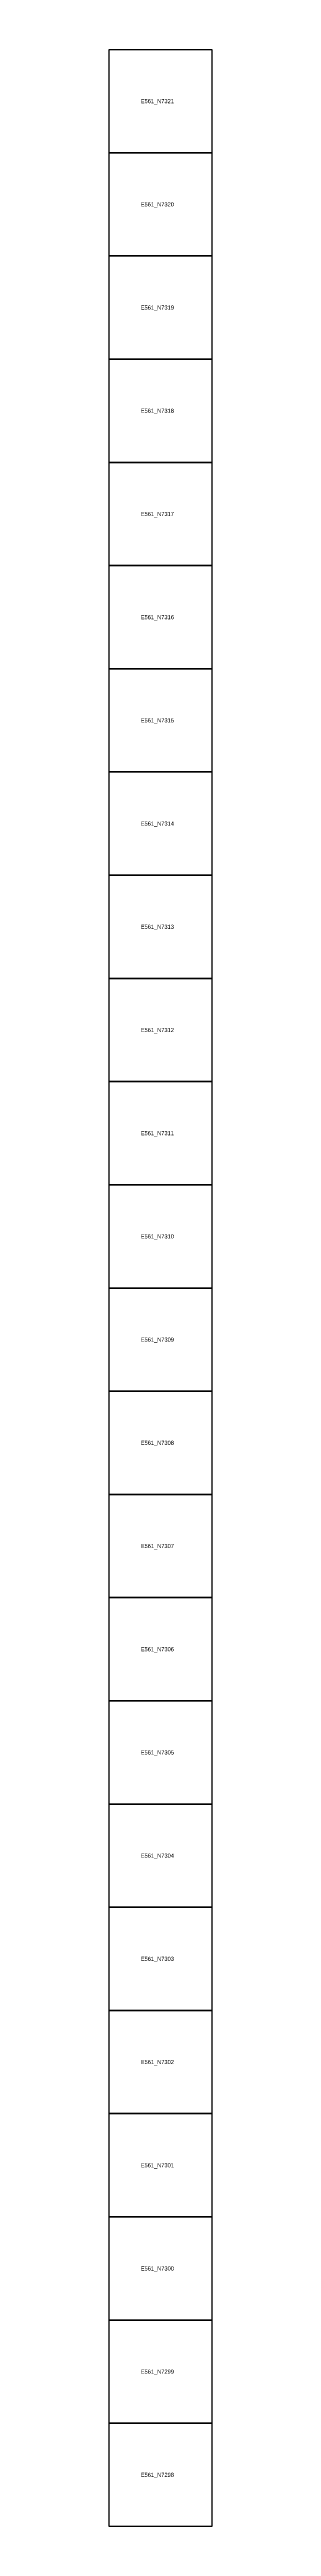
# Model space of a CAD drawing. Extents: x 546000 to 599000, y 7210000 to 7363000.
# Drawn here: x 561000 to 562000, y 7298000 to 7322000 of the extents above; entities that cross this region are included whole.
import ezdxf

# ---------------------------------------------------------------- set-up
doc = ezdxf.new("R2010")
doc.units = 0
doc.layers.add('FEATUREATTRIBS', color=7, linetype='Continuous')

msp = doc.modelspace()

# ---------------------------------------------------------------- linework, layer by layer
at = {"layer": 'FEATUREATTRIBS'}
for points in [[(561000, 7321000), (561000, 7322000), (562000, 7322000), (562000, 7321000)], [(561000, 7320000), (561000, 7321000), (562000, 7321000), (562000, 7320000)], [(561000, 7319000), (561000, 7320000), (562000, 7320000), (562000, 7319000)], [(561000, 7318000), (561000, 7319000), (562000, 7319000), (562000, 7318000)], [(561000, 7317000), (561000, 7318000), (562000, 7318000), (562000, 7317000)], [(561000, 7316000), (561000, 7317000), (562000, 7317000), (562000, 7316000)], [(561000, 7315000), (561000, 7316000), (562000, 7316000), (562000, 7315000)], [(561000, 7314000), (561000, 7315000), (562000, 7315000), (562000, 7314000)], [(561000, 7313000), (561000, 7314000), (562000, 7314000), (562000, 7313000)], [(561000, 7312000), (561000, 7313000), (562000, 7313000), (562000, 7312000)], [(561000, 7311000), (561000, 7312000), (562000, 7312000), (562000, 7311000)], [(561000, 7310000), (561000, 7311000), (562000, 7311000), (562000, 7310000)], [(561000, 7309000), (561000, 7310000), (562000, 7310000), (562000, 7309000)], [(561000, 7308000), (561000, 7309000), (562000, 7309000), (562000, 7308000)], [(561000, 7307000), (561000, 7308000), (562000, 7308000), (562000, 7307000)], [(561000, 7306000), (561000, 7307000), (562000, 7307000), (562000, 7306000)], [(561000, 7305000), (561000, 7306000), (562000, 7306000), (562000, 7305000)], [(561000, 7304000), (561000, 7305000), (562000, 7305000), (562000, 7304000)], [(561000, 7303000), (561000, 7304000), (562000, 7304000), (562000, 7303000)], [(561000, 7302000), (561000, 7303000), (562000, 7303000), (562000, 7302000)], [(561000, 7301000), (561000, 7302000), (562000, 7302000), (562000, 7301000)], [(561000, 7300000), (561000, 7301000), (562000, 7301000), (562000, 7300000)], [(561000, 7299000), (561000, 7300000), (562000, 7300000), (562000, 7299000)], [(561000, 7298000), (561000, 7299000), (562000, 7299000), (562000, 7298000)]]:
    msp.add_lwpolyline(points, close=True, dxfattribs=at)

# ---------------------------------------------------------------- texts
for s, p in [('E561_N7321', (561308, 7321480)), ('E561_N7320', (561308, 7320480)), ('E561_N7319', (561308, 7319480)), ('E561_N7318', (561308, 7318480)), ('E561_N7317', (561308, 7317480)), ('E561_N7316', (561308, 7316480)), ('E561_N7315', (561308, 7315480)), ('E561_N7314', (561308, 7314480)), ('E561_N7313', (561308, 7313480)), ('E561_N7312', (561308, 7312480)), ('E561_N7311', (561308, 7311480)), ('E561_N7310', (561308, 7310480)), ('E561_N7309', (561308, 7309480)), ('E561_N7308', (561308, 7308480)), ('E561_N7307', (561308, 7307480)), ('E561_N7306', (561308, 7306480)), ('E561_N7305', (561308, 7305480)), ('E561_N7304', (561308, 7304480)), ('E561_N7303', (561308, 7303480)), ('E561_N7302', (561308, 7302480)), ('E561_N7301', (561308, 7301480)), ('E561_N7300', (561308, 7300480)), ('E561_N7299', (561308, 7299480)), ('E561_N7298', (561308, 7298480))]:
    msp.add_text(s, height=40, dxfattribs=at).set_placement(p)

doc.saveas('drawing.dxf')
